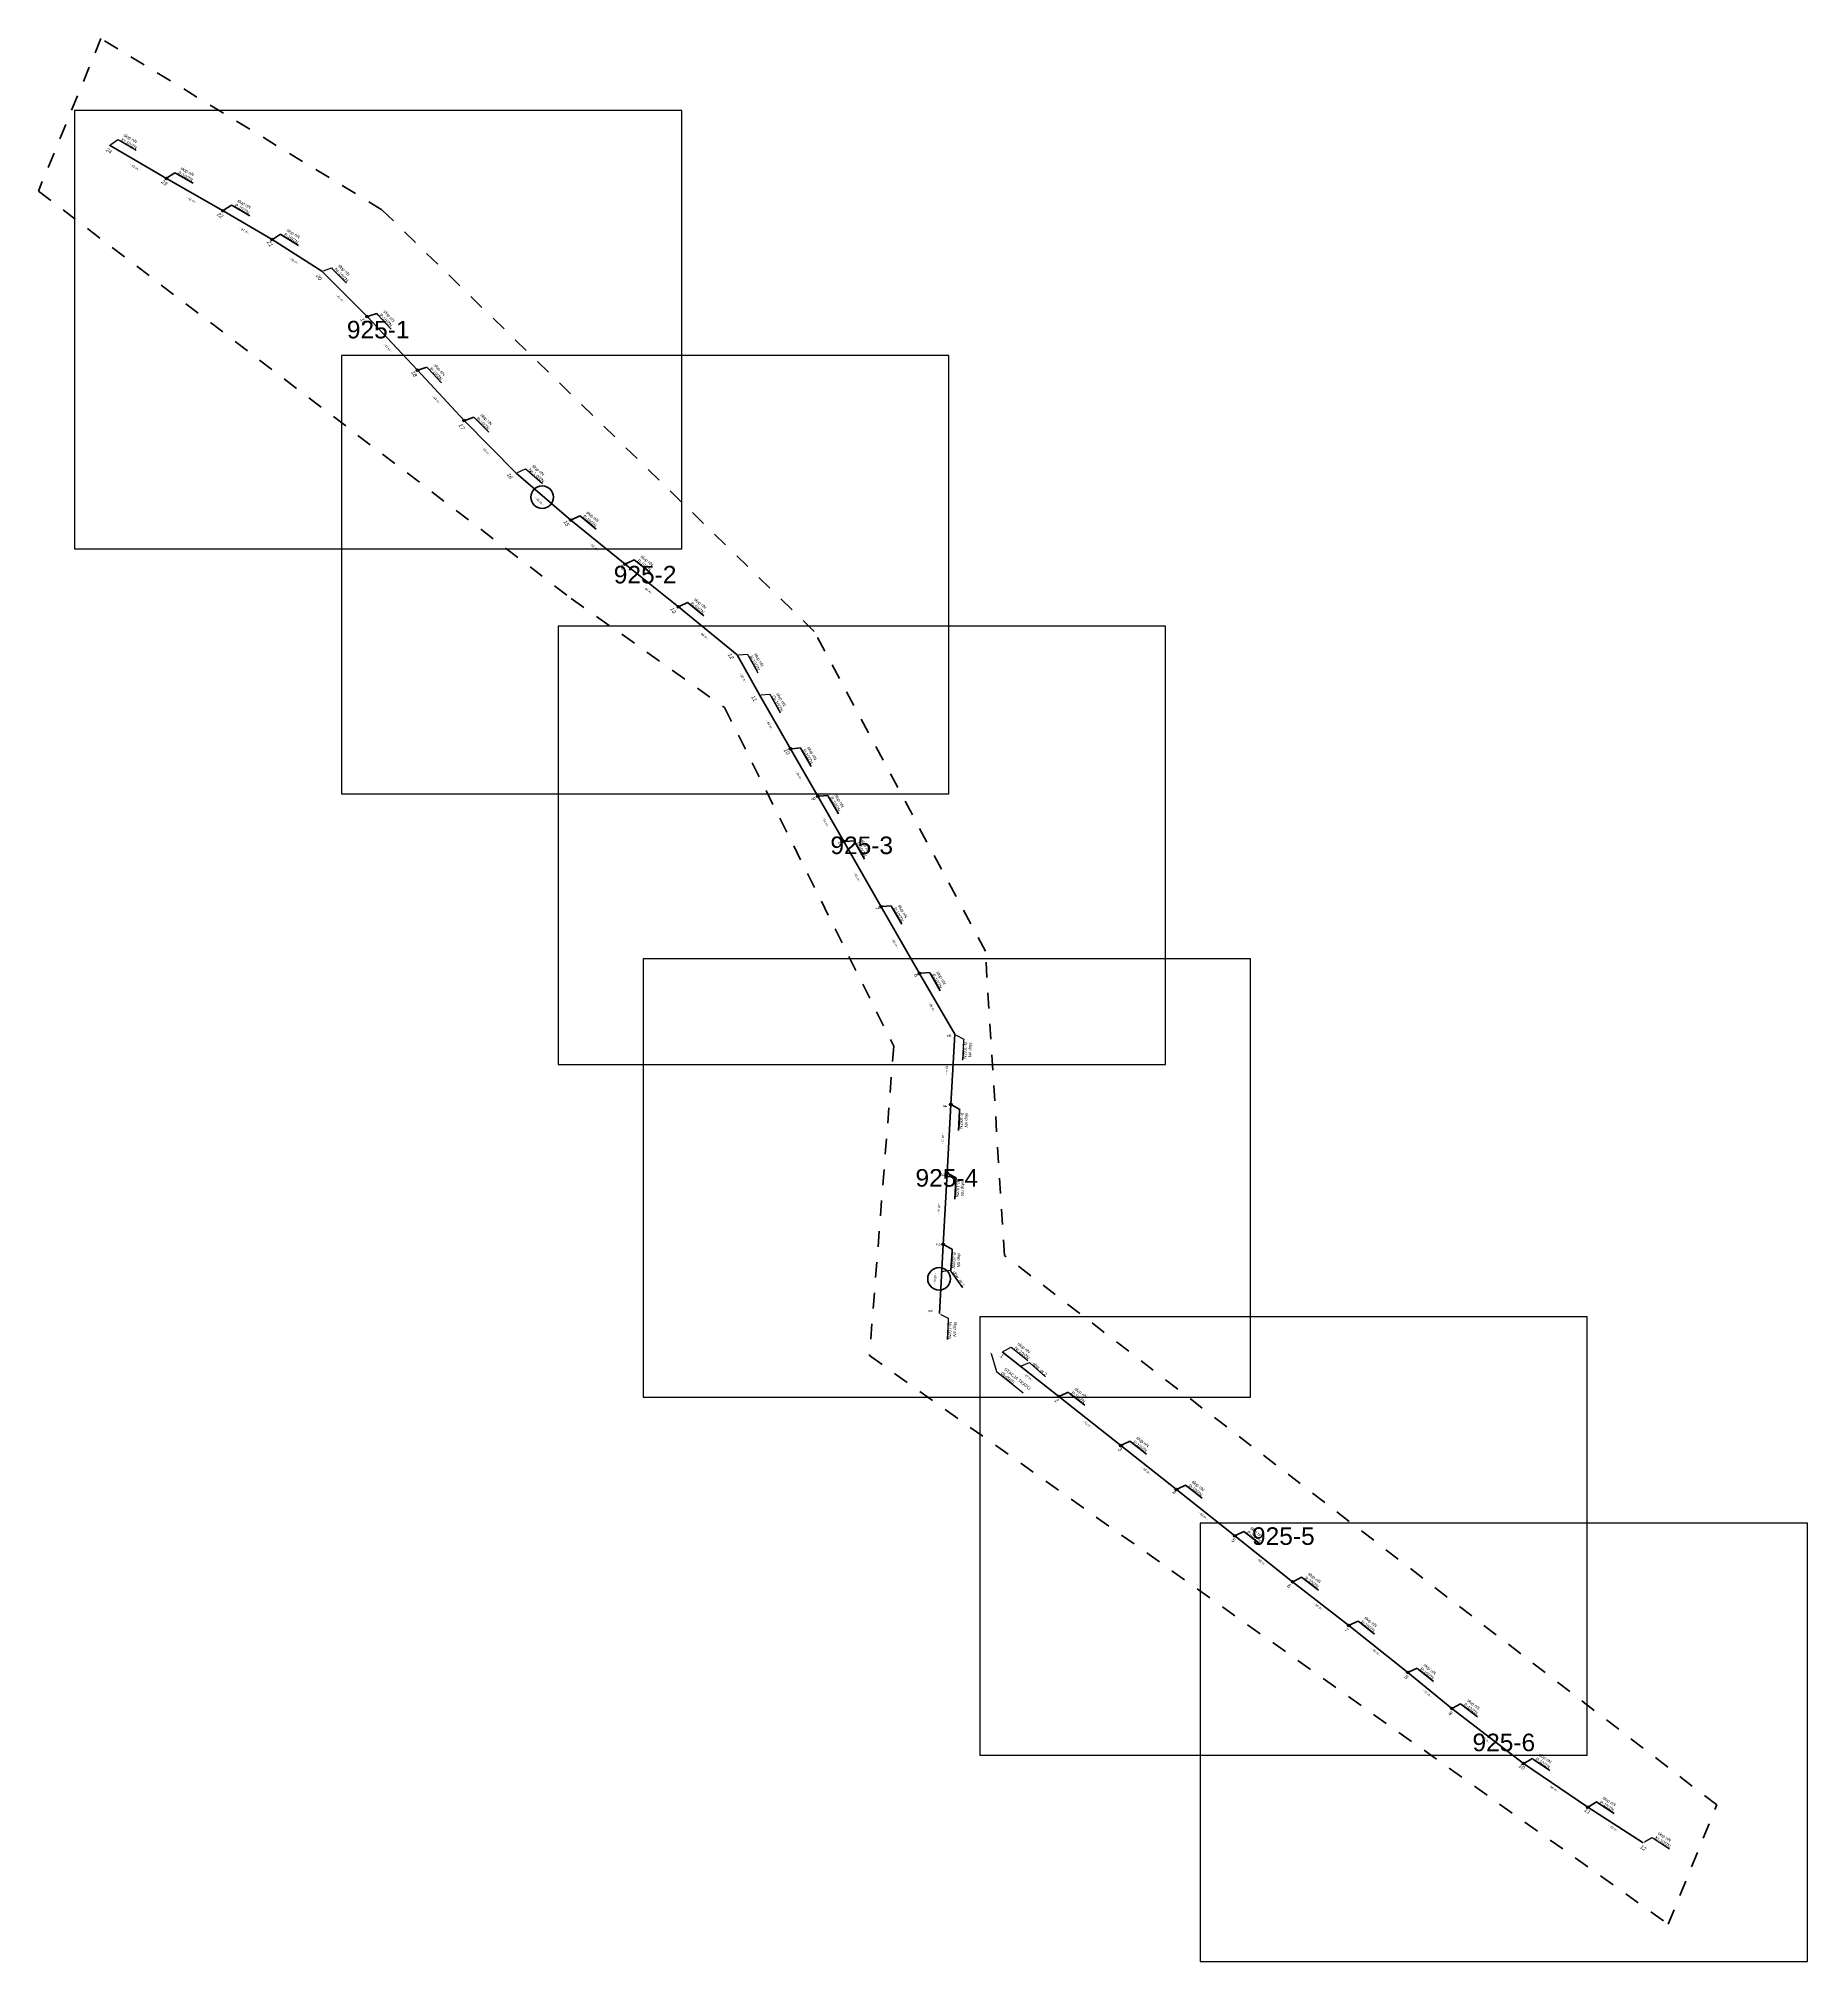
# Model space of a CAD drawing. Header units: millimetres. Extents: x 7543989 to 7550438, y 5805434 to 5809135.
# Drawn here: x 7546707 to 7547850, y 5806190 to 5807434 of the extents above; entities that cross this region are included whole.
import ezdxf
from ezdxf import colors
from ezdxf.entities.mleader import LeaderData, LeaderLine
from ezdxf.enums import TextEntityAlignment as Align
from ezdxf.math import Vec2, Vec3

# ---------------------------------------------------------------- set-up
doc = ezdxf.new("R2010")
doc.units = ezdxf.units.MM
doc.linetypes.add('4002', pattern=[2, 1, -1])
doc.layers.add('!tele', color=30, linetype='Continuous', lineweight=50, plot=False)
for name, color, linetype, lineweight in [('!trafo', 6, '4002', 50), ('_numery', 7, 'Continuous', 40), ('_PRZEWIESZENIA', 6, 'Continuous', 50)]:
    doc.layers.add(name, color=color, linetype=linetype, lineweight=lineweight)
for name, color, linetype in [('_MM opisy', 7, 'Continuous'), ('_MM slupy', 5, 'Continuous'), ('_mm trafo', 3, 'Continuous')]:
    doc.layers.add(name, color=color, linetype=linetype)
doc.layers.add('DIM', color=7, linetype='Continuous', plot=False)
doc.styles.get("Standard").update_dxf_attribs({"font": 'arial.ttf'})
doc.dimstyles.new('opis linie', dxfattribs={"dimtxt": 1.5, "dimasz": 0.18, "dimexe": 0.18, "dimexo": 0.0625, "dimgap": 2.5, "dimtad": 4, "dimdec": 0, "dimzin": 0, "dimdsep": 46, "dimtxsty": 'Standard', "dimcen": 0.09, "dimse1": 1, "dimse2": 1, "dimsd1": 1, "dimsd2": 1, "dimclrt": 256, "dimadec": 0, "dimazin": 0, "dimtfac": 1, "dimtdec": 0, "dimtofl": 0, "dimtmove": 0, "dimatfit": 3, "dimfxl": 1, "dimtfill": 1, "dimtolj": 1, "dimtzin": 0, "dimarcsym": 0})

# ---------------------------------------------------------------- blocks, each defined once
blk = doc.blocks.new('ZN')
at = {"layer": '_MM slupy', "transparency": 33554687}
h = blk.add_hatch(color=256, dxfattribs=at)
h.dxf.hatch_style = 1
h.paths.add_polyline_path([(0, -0.9), (0, 0.9, 1)])
at = {"layer": '_MM slupy'}
blk.add_circle((0, 0), 0.857, dxfattribs=at)
blk = doc.blocks.new('*D288')
at = {"layer": 'Defpoints', "color": 0}
for p in [(7547708.5, 5806290), (7547708.9, 5806290.7), (7547744.3, 5806267)]:
    blk.add_point(p, dxfattribs=at)
at = {"layer": 'DIM', "insert": (7547725, 5806276.4), "char_height": 1.5, "attachment_point": 5, "rotation": 327.2696, "bg_fill": 3, "box_fill_scale": 1.1, "bg_fill_color": 9, "bg_fill_true_color": 13158600, "bg_fill_transparency": 0}
blk.add_mtext('\\A1;- 43 m -', dxfattribs=at)
blk = doc.blocks.new('*D289')
at = {"layer": 'Defpoints', "color": 0}
for p in [(7547667, 5806318.2), (7547667.4, 5806318.9), (7547708.5, 5806290)]:
    blk.add_point(p, dxfattribs=at)
at = {"layer": 'DIM', "insert": (7547686.3, 5806302.1), "char_height": 1.5, "attachment_point": 5, "rotation": 325.7968, "bg_fill": 3, "box_fill_scale": 1.1, "bg_fill_color": 9, "bg_fill_true_color": 13158600, "bg_fill_transparency": 0}
blk.add_mtext('\\A1;- 50 m -', dxfattribs=at)
blk = doc.blocks.new('*D290')
at = {"layer": 'Defpoints', "color": 0}
for p in [(7547620.5, 5806353.9), (7547620.9, 5806354.5), (7547667, 5806318.2)]:
    blk.add_point(p, dxfattribs=at)
at = {"layer": 'DIM', "insert": (7547642.2, 5806334.1), "char_height": 1.5, "attachment_point": 5, "rotation": 322.5768, "bg_fill": 3, "box_fill_scale": 1.1, "bg_fill_color": 9, "bg_fill_true_color": 13158600, "bg_fill_transparency": 0}
blk.add_mtext('\\A1;- 59 m -', dxfattribs=at)
blk = doc.blocks.new('*D291')
at = {"layer": 'Defpoints', "color": 0}
for p in [(7547592.2, 5806377.2), (7547592.6, 5806377.8), (7547620.5, 5806353.9)]:
    blk.add_point(p, dxfattribs=at)
at = {"layer": 'DIM', "insert": (7547604.7, 5806363.6), "char_height": 1.5, "attachment_point": 5, "rotation": 320.4644, "bg_fill": 3, "box_fill_scale": 1.1, "bg_fill_color": 9, "bg_fill_true_color": 13158600, "bg_fill_transparency": 0}
blk.add_mtext('\\A1;- 37 m -', dxfattribs=at)
blk = doc.blocks.new('*D292')
at = {"layer": 'Defpoints', "color": 0}
for p in [(7547554, 5806407.5), (7547554.5, 5806408.1), (7547592.2, 5806377.2)]:
    blk.add_point(p, dxfattribs=at)
at = {"layer": 'DIM', "insert": (7547571.5, 5806390.4), "char_height": 1.5, "attachment_point": 5, "rotation": 321.546, "bg_fill": 3, "box_fill_scale": 1.1, "bg_fill_color": 9, "bg_fill_true_color": 13158600, "bg_fill_transparency": 0}
blk.add_mtext('\\A1;- 49 m -', dxfattribs=at)
blk = doc.blocks.new('*D293')
at = {"layer": 'Defpoints', "color": 0}
for p in [(7547517.7, 5806435.8), (7547518.2, 5806436.4), (7547554, 5806407.5)]:
    blk.add_point(p, dxfattribs=at)
at = {"layer": 'DIM', "insert": (7547534.3, 5806419.7), "char_height": 1.5, "attachment_point": 5, "rotation": 322.016, "bg_fill": 3, "box_fill_scale": 1.1, "bg_fill_color": 9, "bg_fill_true_color": 13158600, "bg_fill_transparency": 0}
blk.add_mtext('\\A1;- 46 m -', dxfattribs=at)
blk = doc.blocks.new('*D294')
at = {"layer": 'Defpoints', "color": 0}
for p in [(7547480.3, 5806465.4), (7547480.8, 5806466), (7547517.7, 5806435.8)]:
    blk.add_point(p, dxfattribs=at)
at = {"layer": 'DIM', "insert": (7547497.5, 5806448.7), "char_height": 1.5, "attachment_point": 5, "rotation": 321.6788, "bg_fill": 3, "box_fill_scale": 1.1, "bg_fill_color": 9, "bg_fill_true_color": 13158600, "bg_fill_transparency": 0}
blk.add_mtext('\\A1;- 48 m -', dxfattribs=at)
blk = doc.blocks.new('*D295')
at = {"layer": 'Defpoints', "color": 0}
for p in [(7547442.6, 5806495.4), (7547443, 5806496), (7547480.3, 5806465.4)]:
    blk.add_point(p, dxfattribs=at)
at = {"layer": 'DIM', "insert": (7547459.9, 5806478.4), "char_height": 1.5, "attachment_point": 5, "rotation": 321.5364, "bg_fill": 3, "box_fill_scale": 1.1, "bg_fill_color": 9, "bg_fill_true_color": 13158600, "bg_fill_transparency": 0}
blk.add_mtext('\\A1;- 48 m -', dxfattribs=at)
blk = doc.blocks.new('*D296')
at = {"layer": 'Defpoints', "color": 0}
for p in [(7547406.7, 5806523.8), (7547407.1, 5806524.4), (7547442.6, 5806495.4)]:
    blk.add_point(p, dxfattribs=at)
at = {"layer": 'DIM', "insert": (7547423.1, 5806507.6), "char_height": 1.5, "attachment_point": 5, "rotation": 321.6467, "bg_fill": 3, "box_fill_scale": 1.1, "bg_fill_color": 9, "bg_fill_true_color": 13158600, "bg_fill_transparency": 0}
blk.add_mtext('\\A1;- 46 m -', dxfattribs=at)
blk = doc.blocks.new('*D297')
at = {"layer": 'Defpoints', "color": 0}
for p in [(7547366.7, 5806555.5), (7547367.1, 5806556.1), (7547406.7, 5806523.8)]:
    blk.add_point(p, dxfattribs=at)
at = {"layer": 'DIM', "insert": (7547385.1, 5806537.7), "char_height": 1.5, "attachment_point": 5, "rotation": 321.5798, "bg_fill": 3, "box_fill_scale": 1.1, "bg_fill_color": 9, "bg_fill_true_color": 13158600, "bg_fill_transparency": 0}
blk.add_mtext('\\A1;- 51 m -', dxfattribs=at)
blk = doc.blocks.new('*D298')
at = {"layer": 'Defpoints', "color": 0}
for p in [(7547330, 5806584.4), (7547330.5, 5806585), (7547366.7, 5806555.5)]:
    blk.add_point(p, dxfattribs=at)
at = {"layer": 'DIM', "insert": (7547346.8, 5806568), "char_height": 1.5, "attachment_point": 5, "rotation": 321.7566, "bg_fill": 3, "box_fill_scale": 1.1, "bg_fill_color": 9, "bg_fill_true_color": 13158600, "bg_fill_transparency": 0}
blk.add_mtext('\\A1;- 47 m -', dxfattribs=at)
blk = doc.blocks.new('*D299')
at = {"layer": 'Defpoints', "color": 0}
for p in [(7546753, 5807364.5), (7546789.4, 5807342.3), (7546789.8, 5807343)]:
    blk.add_point(p, dxfattribs=at)
at = {"layer": 'DIM', "insert": (7546769.4, 5807350.3), "char_height": 1.5, "attachment_point": 5, "rotation": 329.6509, "bg_fill": 3, "box_fill_scale": 1.1, "bg_fill_color": 9, "bg_fill_true_color": 13158600, "bg_fill_transparency": 0}
blk.add_mtext('\\A1;- 43 m -', dxfattribs=at)
blk = doc.blocks.new('*D300')
at = {"layer": 'Defpoints', "color": 0}
for p in [(7546789.8, 5807343), (7546826, 5807321.4), (7546826.4, 5807322.1)]:
    blk.add_point(p, dxfattribs=at)
at = {"layer": 'DIM', "insert": (7546806.1, 5807329.1), "char_height": 1.5, "attachment_point": 5, "rotation": 330.2281, "bg_fill": 3, "box_fill_scale": 1.1, "bg_fill_color": 9, "bg_fill_true_color": 13158600, "bg_fill_transparency": 0}
blk.add_mtext('\\A1;- 42 m -', dxfattribs=at)
blk = doc.blocks.new('*D301')
at = {"layer": 'Defpoints', "color": 0}
for p in [(7546826.4, 5807322.1), (7546857.7, 5807302.8), (7546858.1, 5807303.5)]:
    blk.add_point(p, dxfattribs=at)
at = {"layer": 'DIM', "insert": (7546840.2, 5807309.3), "char_height": 1.5, "attachment_point": 5, "rotation": 329.6213, "bg_fill": 3, "box_fill_scale": 1.1, "bg_fill_color": 9, "bg_fill_true_color": 13158600, "bg_fill_transparency": 0}
blk.add_mtext('\\A1;- 37 m -', dxfattribs=at)
blk = doc.blocks.new('*D302')
at = {"layer": 'Defpoints', "color": 0}
for p in [(7546858.1, 5807303.5), (7546889.9, 5807282.3), (7546890.3, 5807283)]:
    blk.add_point(p, dxfattribs=at)
at = {"layer": 'DIM', "insert": (7546872.1, 5807289.8), "char_height": 1.5, "attachment_point": 5, "rotation": 327.5541, "bg_fill": 3, "box_fill_scale": 1.1, "bg_fill_color": 9, "bg_fill_true_color": 13158600, "bg_fill_transparency": 0}
blk.add_mtext('\\A1;- 38 m -', dxfattribs=at)
blk = doc.blocks.new('*D303')
at = {"layer": 'Defpoints', "color": 0}
for p in [(7546890.3, 5807283), (7546919, 5807253.2), (7546919.5, 5807253.7)]:
    blk.add_point(p, dxfattribs=at)
at = {"layer": 'DIM', "insert": (7546902.1, 5807265.5), "char_height": 1.5, "attachment_point": 5, "rotation": 314.9315, "bg_fill": 3, "box_fill_scale": 1.1, "bg_fill_color": 9, "bg_fill_true_color": 13158600, "bg_fill_transparency": 0}
blk.add_mtext('\\A1;- 41 m -', dxfattribs=at)
blk = doc.blocks.new('*D304')
at = {"layer": 'Defpoints', "color": 0}
for p in [(7546919.5, 5807253.7), (7546951.4, 5807218.5), (7546952, 5807219)]:
    blk.add_point(p, dxfattribs=at)
at = {"layer": 'DIM', "insert": (7546932.8, 5807233.6), "char_height": 1.5, "attachment_point": 5, "rotation": 313.0786, "bg_fill": 3, "box_fill_scale": 1.1, "bg_fill_color": 9, "bg_fill_true_color": 13158600, "bg_fill_transparency": 0}
blk.add_mtext('\\A1;- 47 m -', dxfattribs=at)
blk = doc.blocks.new('*D305')
at = {"layer": 'Defpoints', "color": 0}
for p in [(7546952, 5807219), (7546981.7, 5807186), (7546982.3, 5807186.5)]:
    blk.add_point(p, dxfattribs=at)
at = {"layer": 'DIM', "insert": (7546964.2, 5807200), "char_height": 1.5, "attachment_point": 5, "rotation": 312.9686, "bg_fill": 3, "box_fill_scale": 1.1, "bg_fill_color": 9, "bg_fill_true_color": 13158600, "bg_fill_transparency": 0}
blk.add_mtext('\\A1;- 44 m -', dxfattribs=at)
blk = doc.blocks.new('*D306')
at = {"layer": 'Defpoints', "color": 0}
for p in [(7546982.3, 5807186.5), (7547015.4, 5807152.1), (7547015.9, 5807152.6)]:
    blk.add_point(p, dxfattribs=at)
at = {"layer": 'DIM', "insert": (7546996.3, 5807166.7), "char_height": 1.5, "attachment_point": 5, "rotation": 314.8049, "bg_fill": 3, "box_fill_scale": 1.1, "bg_fill_color": 9, "bg_fill_true_color": 13158600, "bg_fill_transparency": 0}
blk.add_mtext('\\A1;- 48 m -', dxfattribs=at)
blk = doc.blocks.new('*D307')
at = {"layer": 'Defpoints', "color": 0}
for p in [(7547015.9, 5807152.6), (7547051.1, 5807122.2), (7547050.6, 5807121.7)]:
    blk.add_point(p, dxfattribs=at)
at = {"layer": 'DIM', "insert": (7547030.9, 5807134.4), "char_height": 1.5, "attachment_point": 5, "rotation": 319.2048, "bg_fill": 3, "box_fill_scale": 1.1, "bg_fill_color": 9, "bg_fill_true_color": 13158600, "bg_fill_transparency": 0}
blk.add_mtext('\\A1;- 46 m -', dxfattribs=at)
blk = doc.blocks.new('*D308')
at = {"layer": 'Defpoints', "color": 0}
for p in [(7547051.1, 5807122.2), (7547085.8, 5807093), (7547086.3, 5807093.6)]:
    blk.add_point(p, dxfattribs=at)
at = {"layer": 'DIM', "insert": (7547066.2, 5807104.8), "char_height": 1.5, "attachment_point": 5, "rotation": 320.8173, "bg_fill": 3, "box_fill_scale": 1.1, "bg_fill_color": 9, "bg_fill_true_color": 13158600, "bg_fill_transparency": 0}
blk.add_mtext('\\A1;- 45 m -', dxfattribs=at)
blk = doc.blocks.new('*D309')
at = {"layer": 'Defpoints', "color": 0}
for p in [(7547086.3, 5807093.6), (7547120.2, 5807065.4), (7547120.7, 5807066)]:
    blk.add_point(p, dxfattribs=at)
at = {"layer": 'DIM', "insert": (7547101, 5807076.7), "char_height": 1.5, "attachment_point": 5, "rotation": 321.2712, "bg_fill": 3, "box_fill_scale": 1.1, "bg_fill_color": 9, "bg_fill_true_color": 13158600, "bg_fill_transparency": 0}
blk.add_mtext('\\A1;- 44 m -', dxfattribs=at)
blk = doc.blocks.new('*D310')
at = {"layer": 'Defpoints', "color": 0}
for p in [(7547120.7, 5807066), (7547158.8, 5807035), (7547158.4, 5807034.4)]:
    blk.add_point(p, dxfattribs=at)
at = {"layer": 'DIM', "insert": (7547137.2, 5807047.4), "char_height": 1.5, "attachment_point": 5, "rotation": 320.9508, "bg_fill": 3, "box_fill_scale": 1.1, "bg_fill_color": 9, "bg_fill_true_color": 13158600, "bg_fill_transparency": 0}
blk.add_mtext('\\A1;- 49 m -', dxfattribs=at)
blk = doc.blocks.new('*D311')
at = {"layer": 'Defpoints', "color": 0}
for p in [(7547158.8, 5807035), (7547172.5, 5807008.8), (7547173.2, 5807009.2)]:
    blk.add_point(p, dxfattribs=at)
at = {"layer": 'DIM', "insert": (7547162.5, 5807020.2), "char_height": 1.5, "attachment_point": 5, "rotation": 299.0282, "bg_fill": 3, "box_fill_scale": 1.1, "bg_fill_color": 9, "bg_fill_true_color": 13158600, "bg_fill_transparency": 0}
blk.add_mtext('\\A1;- 30 m -', dxfattribs=at)
blk = doc.blocks.new('*D312')
at = {"layer": 'Defpoints', "color": 0}
for p in [(7547173.2, 5807009.2), (7547192.4, 5806974), (7547193.1, 5806974.3)]:
    blk.add_point(p, dxfattribs=at)
at = {"layer": 'DIM', "insert": (7547179.6, 5806989.8), "char_height": 1.5, "attachment_point": 5, "rotation": 299.7024, "bg_fill": 3, "box_fill_scale": 1.1, "bg_fill_color": 9, "bg_fill_true_color": 13158600, "bg_fill_transparency": 0}
blk.add_mtext('\\A1;- 40 m -', dxfattribs=at)
blk = doc.blocks.new('*D313')
at = {"layer": 'Defpoints', "color": 0}
for p in [(7547193.1, 5806974.3), (7547210.2, 5806943.2), (7547210.8, 5806943.6)]:
    blk.add_point(p, dxfattribs=at)
at = {"layer": 'DIM', "insert": (7547198.5, 5806957), "char_height": 1.5, "attachment_point": 5, "rotation": 300.0252, "bg_fill": 3, "box_fill_scale": 1.1, "bg_fill_color": 9, "bg_fill_true_color": 13158600, "bg_fill_transparency": 0}
blk.add_mtext('\\A1;- 35 m -', dxfattribs=at)
blk = doc.blocks.new('*D314')
at = {"layer": 'Defpoints', "color": 0}
for p in [(7547210.8, 5806943.6), (7547227, 5806913.9), (7547227.7, 5806914.3)]:
    blk.add_point(p, dxfattribs=at)
at = {"layer": 'DIM', "insert": (7547215.8, 5806926.9), "char_height": 1.5, "attachment_point": 5, "rotation": 299.8857, "bg_fill": 3, "box_fill_scale": 1.1, "bg_fill_color": 9, "bg_fill_true_color": 13158600, "bg_fill_transparency": 0}
blk.add_mtext('\\A1;- 34 m -', dxfattribs=at)
blk = doc.blocks.new('*D315')
at = {"layer": 'Defpoints', "color": 0}
for p in [(7547227.7, 5806914.3), (7547251.1, 5806871.8), (7547251.7, 5806872.2)]:
    blk.add_point(p, dxfattribs=at)
at = {"layer": 'DIM', "insert": (7547236.2, 5806891.3), "char_height": 1.5, "attachment_point": 5, "rotation": 299.7713, "bg_fill": 3, "box_fill_scale": 1.1, "bg_fill_color": 9, "bg_fill_true_color": 13158600, "bg_fill_transparency": 0}
blk.add_mtext('\\A1;- 48 m -', dxfattribs=at)
blk = doc.blocks.new('*D316')
at = {"layer": 'Defpoints', "color": 0}
for p in [(7547251.7, 5806872.2), (7547276, 5806828.7), (7547276.6, 5806829.1)]:
    blk.add_point(p, dxfattribs=at)
at = {"layer": 'DIM', "insert": (7547260.7, 5806848.6), "char_height": 1.5, "attachment_point": 5, "rotation": 299.9833, "bg_fill": 3, "box_fill_scale": 1.1, "bg_fill_color": 9, "bg_fill_true_color": 13158600, "bg_fill_transparency": 0}
blk.add_mtext('\\A1;- 50 m -', dxfattribs=at)
blk = doc.blocks.new('*D317')
at = {"layer": 'Defpoints', "color": 0}
for p in [(7547276.6, 5806829.1), (7547298.7, 5806789.3), (7547299.3, 5806789.7)]:
    blk.add_point(p, dxfattribs=at)
at = {"layer": 'DIM', "insert": (7547284.5, 5806807.4), "char_height": 1.5, "attachment_point": 5, "rotation": 299.9622, "bg_fill": 3, "box_fill_scale": 1.1, "bg_fill_color": 9, "bg_fill_true_color": 13158600, "bg_fill_transparency": 0}
blk.add_mtext('\\A1;- 45 m -', dxfattribs=at)
blk = doc.blocks.new('*D379')
at = {"layer": 'Defpoints', "color": 0}
for p in [(7547299.3, 5806789.7), (7547296.1, 5806744.4), (7547296.8, 5806744.3)]:
    blk.add_point(p, dxfattribs=at)
at = {"layer": 'DIM', "insert": (7547294.1, 5806767.2), "char_height": 1.5, "attachment_point": 5, "rotation": 266.8676, "bg_fill": 3, "box_fill_scale": 1.1, "bg_fill_color": 9, "bg_fill_true_color": 13158600, "bg_fill_transparency": 0}
blk.add_mtext('\\A1;- 45 m -', dxfattribs=at)
blk = doc.blocks.new('*D380')
at = {"layer": 'Defpoints', "color": 0}
for p in [(7547296.8, 5806744.3), (7547293.7, 5806700), (7547294.4, 5806700)]:
    blk.add_point(p, dxfattribs=at)
at = {"layer": 'DIM', "insert": (7547291.6, 5806722.4), "char_height": 1.5, "attachment_point": 5, "rotation": 266.8676, "bg_fill": 3, "box_fill_scale": 1.1, "bg_fill_color": 9, "bg_fill_true_color": 13158600, "bg_fill_transparency": 0}
blk.add_mtext('\\A1;- 44 m -', dxfattribs=at)
blk = doc.blocks.new('*D381')
at = {"layer": 'Defpoints', "color": 0}
for p in [(7547294.4, 5806700), (7547291.1, 5806654), (7547291.9, 5806653.9)]:
    blk.add_point(p, dxfattribs=at)
at = {"layer": 'DIM', "insert": (7547289.1, 5806677.2), "char_height": 1.5, "attachment_point": 5, "rotation": 266.8676, "bg_fill": 3, "box_fill_scale": 1.1, "bg_fill_color": 9, "bg_fill_true_color": 13158600, "bg_fill_transparency": 0}
blk.add_mtext('\\A1;- 46 m -', dxfattribs=at)
blk = doc.blocks.new('*D382')
at = {"layer": 'Defpoints', "color": 0}
for p in [(7547291.9, 5806653.9), (7547288.6, 5806609.2), (7547289.4, 5806609.1)]:
    blk.add_point(p, dxfattribs=at)
at = {"layer": 'DIM', "insert": (7547286.6, 5806631.8), "char_height": 1.5, "attachment_point": 5, "rotation": 266.8134, "bg_fill": 3, "box_fill_scale": 1.1, "bg_fill_color": 9, "bg_fill_true_color": 13158600, "bg_fill_transparency": 0}
blk.add_mtext('\\A1;- 45 m -', dxfattribs=at)
blk = doc.blocks.new('q')
at = {"layer": '_MM slupy'}
blk.add_blockref('ZN', (0, 0), dxfattribs=at)
at = {"layer": '_MM opisy'}
ml = blk.add_multileader_mtext('Standard', dxfattribs=at)
ml.set_content('\\pxql;słup nN\\PP-10/ZN', color=256)
ml.set_leader_properties()
ml.build(insert=Vec2(0, 0))
ml.multileader.update_dxf_attribs({"has_text_frame": 1, "text_left_attachment_type": 5, "text_right_attachment_type": 5, "dogleg_length": 1, "arrow_head_size": 1})
ctx = ml.context
ctx.base_point, ctx.char_height, ctx.arrow_head_size, ctx.landing_gap_size, ctx.plane_origin = Vec3(3.8, 5.9), 2, 1, 1, Vec3(1.7, -1.4)
ctx.left_attachment, ctx.right_attachment = 5, 5
notes = []
notes.append((ctx, [(0, (1, 1, 0), (2.8, 5.9), (1, 0), 1, [(0, [(0, 0), (2.8, 5.9)], 0, [])])]))
ctx.mtext.insert, ctx.mtext.flow_direction = Vec3(4.8, 11.7), 5
ctx.mtext.has_bg_fill, ctx.mtext.bg_color, ctx.mtext.bg_scale_factor, ctx.mtext.bg_transparency, ctx.mtext.use_window_bg_color = 1, -1023410175, 1, 0, 1
for ctx, leaders in notes:
    for number, flags, end, landing, length, lines in leaders:
        leader = LeaderData()
        leader.index, (leader.has_last_leader_line, leader.has_dogleg_vector, leader.attachment_direction) = number, flags
        leader.last_leader_point, leader.dogleg_vector, leader.dogleg_length = Vec3(end), Vec3(landing), length
        for number, points, colour, breaks in lines:
            line = LeaderLine()
            line.index, line.vertices, line.color, line.breaks = number, Vec3.list(points), colors.encode_raw_color(colour), breaks
            leader.lines.append(line)
        ctx.leaders.append(leader)

msp = doc.modelspace()

# ---------------------------------------------------------------- linework, layer by layer
at = {"layer": '!tele', "elevation": 128.4}
for points in [[(7546753, 5807364.5), (7546789.8, 5807343), (7546826.4, 5807322.1), (7546858.1, 5807303.5), (7546890.3, 5807283), (7546919.5, 5807253.7), (7546952, 5807219), (7546982.3, 5807186.5), (7547015.9, 5807152.6), (7547051.1, 5807122.2), (7547086.3, 5807093.6), (7547120.7, 5807066), (7547158.8, 5807035), (7547173.2, 5807009.2), (7547193.1, 5806974.3), (7547210.8, 5806943.6), (7547227.7, 5806914.3), (7547251.7, 5806872.2), (7547276.6, 5806829.1), (7547299.3, 5806789.7), (7547299.3, 5806789.7)], [(7547299.3, 5806789.7), (7547296.8, 5806744.3), (7547294.4, 5806700), (7547291.9, 5806653.9), (7547289.4, 5806609.1)]]:
    msp.add_lwpolyline(points, dxfattribs=at)
at = {"layer": '!tele'}
msp.add_lwpolyline([(7547330, 5806584.4), (7547366.7, 5806555.5), (7547406.7, 5806523.8), (7547442.6, 5806495.4), (7547480.3, 5806465.4), (7547517.7, 5806435.8), (7547554, 5806407.5), (7547592.2, 5806377.2), (7547620.5, 5806353.9), (7547667, 5806318.2), (7547708.5, 5806290), (7547744.3, 5806267)], dxfattribs=at)
at = {"layer": '!trafo', "ltscale": 10}
msp.add_lwpolyline([(7546747.5, 5807433.5), (7546707.1, 5807334.9), (7547051.5, 5807071.5), (7547150.6, 5807001), (7547259.9, 5806782), (7547244.2, 5806582), (7547760.5, 5806214.4), (7547791.8, 5806291.5), (7547331.4, 5806646.8), (7547319.1, 5806843.5), (7547208.5, 5807050.2), (7546929.1, 5807322.8)], close=True, dxfattribs=at)

# ---------------------------------------------------------------- next in the draw order: block references
at = {"layer": '!tele'}
for p, rotation in [((7546789.8, 5807343), 330.228129790449), ((7546826.4, 5807322.1), 329.6213374068599), ((7546858.1, 5807303.5), 327.5541211305069), ((7546919.5, 5807253.7), 313.0786167308534), ((7546952, 5807219), 312.9685693423073), ((7546982.3, 5807186.5), 314.8048574202318), ((7547051.1, 5807122.2), 320.8172725097917), ((7547086.3, 5807093.6), 321.2711778390204), ((7547120.7, 5807066), 320.9507895146613), ((7547193.1, 5806974.3), 300.0252008884439), ((7547210.8, 5806943.6), 299.885682701704), ((7547227.7, 5806914.3), 299.7712808251049), ((7547251.7, 5806872.2), 299.9832661638729), ((7547276.6, 5806829.1), 299.9621960399915), ((7547296.8, 5806744.3), 266.8676185317591), ((7547294.4, 5806700), 266.8676185321074), ((7547291.9, 5806653.9), 266.8134115662842), ((7547366.7, 5806555.5), 321.5797746163238), ((7547406.7, 5806523.8), 321.6466679840331), ((7547442.6, 5806495.4), 321.5364171010122), ((7547480.3, 5806465.4), 321.6787823617015), ((7547517.7, 5806435.8), 322.0159647503102), ((7547554, 5806407.5), 321.5460197502304), ((7547592.2, 5806377.2), 320.4644164464921), ((7547620.5, 5806353.9), 322.5768299315671), ((7547667, 5806318.2), 325.7967645585538), ((7547708.5, 5806290), 327.2695710300143)]:
    msp.add_blockref('q', p, dxfattribs=dict(at, rotation=rotation))

# ---------------------------------------------------------------- next in the draw order: leaders
at = {"layer": '_MM opisy'}
ml = msp.add_multileader_mtext('Standard', dxfattribs=at)
ml.set_content('\\pxql;słup nN\\PKr-10/ZN', color=256)
ml.set_leader_properties()
ml.build(insert=Vec2(0, 0))
ml.multileader.update_dxf_attribs({"has_text_frame": 1, "text_left_attachment_type": 5, "text_right_attachment_type": 5, "dogleg_length": 1, "arrow_head_size": 1})
ctx = ml.context
ctx.base_point, ctx.char_height, ctx.arrow_head_size, ctx.landing_gap_size, ctx.plane_origin, ctx.plane_x_axis, ctx.plane_y_axis = Vec3(7546759.2, 5807367.7), 2, 1, 1, Vec3(7546753.8, 5807362.4), Vec3(0.862962, -0.505268), Vec3(0.505268, 0.862962)
ctx.left_attachment, ctx.right_attachment = 5, 5
notes = []
notes.append((ctx, [(0, (1, 1, 0), (7546758.4, 5807368.2), (0.862962, -0.505268), 1, [(0, [(7546753, 5807364.5), (7546758.4, 5807368.2)], 0, [])])]))
ctx.mtext.insert, ctx.mtext.text_direction, ctx.mtext.flow_direction = Vec3(7546763, 5807372.2), Vec3(0.862962, -0.505268), 5
ctx.mtext.has_bg_fill, ctx.mtext.bg_color, ctx.mtext.bg_scale_factor, ctx.mtext.bg_transparency, ctx.mtext.use_window_bg_color = 1, -1023410175, 1, 0, 1
ml = msp.add_multileader_mtext('Standard', dxfattribs=at)
ml.set_content('\\pxql;słup nN\\PNr-10/ZN', color=256)
ml.set_leader_properties()
ml.build(insert=Vec2(0, 0))
ml.multileader.update_dxf_attribs({"has_text_frame": 1, "text_left_attachment_type": 5, "text_right_attachment_type": 5, "dogleg_length": 1, "arrow_head_size": 1})
ctx = ml.context
ctx.base_point, ctx.char_height, ctx.arrow_head_size, ctx.landing_gap_size, ctx.plane_origin, ctx.plane_x_axis, ctx.plane_y_axis = Vec3(7546897.2, 5807284.5), 2, 1, 1, Vec3(7546890.5, 5807280.8), Vec3(0.70626, -0.707952), Vec3(0.707952, 0.70626)
ctx.left_attachment, ctx.right_attachment = 5, 5
notes.append((ctx, [(0, (1, 1, 0), (7546896.5, 5807285.2), (0.70626, -0.707952), 1, [(0, [(7546890.3, 5807283), (7546896.5, 5807285.2)], 0, [])])]))
ctx.mtext.insert, ctx.mtext.text_direction, ctx.mtext.flow_direction = Vec3(7546902, 5807287.9), Vec3(0.70626, -0.707952), 5
ctx.mtext.has_bg_fill, ctx.mtext.bg_color, ctx.mtext.bg_scale_factor, ctx.mtext.bg_transparency, ctx.mtext.use_window_bg_color = 1, -1023410175, 1, 0, 1
ml = msp.add_multileader_mtext('Standard', dxfattribs=at)
ml.set_content('\\pxql;słup nN\\PNr-1 0/ZN', color=256)
ml.set_leader_properties()
ml.build(insert=Vec2(0, 0))
ml.multileader.update_dxf_attribs({"has_text_frame": 1, "text_left_attachment_type": 5, "text_right_attachment_type": 5, "dogleg_length": 1, "arrow_head_size": 1})
ctx = ml.context
ctx.base_point, ctx.char_height, ctx.arrow_head_size, ctx.landing_gap_size, ctx.plane_origin, ctx.plane_x_axis, ctx.plane_y_axis = Vec3(7547022.6, 5807154.6), 2, 1, 1, Vec3(7547016.3, 5807150.4), Vec3(0.75705, -0.653357), Vec3(0.653357, 0.75705)
ctx.left_attachment, ctx.right_attachment = 5, 5
notes.append((ctx, [(0, (1, 1, 0), (7547021.9, 5807155.3), (0.75705, -0.653357), 1, [(0, [(7547015.9, 5807152.6), (7547021.9, 5807155.3)], 0, [])])]))
ctx.mtext.insert, ctx.mtext.text_direction, ctx.mtext.flow_direction = Vec3(7547027.2, 5807158.4), Vec3(0.75705, -0.653357), 5
ctx.mtext.has_bg_fill, ctx.mtext.bg_color, ctx.mtext.bg_scale_factor, ctx.mtext.bg_transparency, ctx.mtext.use_window_bg_color = 1, -1023410175, 1, 0, 1
ml = msp.add_multileader_mtext('Standard', dxfattribs=at)
ml.set_content('\\pxql;słup nN\\PN-10/ZN', color=256)
ml.set_leader_properties()
ml.build(insert=Vec2(0, 0))
ml.multileader.update_dxf_attribs({"has_text_frame": 1, "text_left_attachment_type": 5, "text_right_attachment_type": 5, "dogleg_length": 1, "arrow_head_size": 1})
ctx = ml.context
ctx.base_point, ctx.char_height, ctx.arrow_head_size, ctx.landing_gap_size, ctx.plane_origin, ctx.plane_x_axis, ctx.plane_y_axis = Vec3(7547165.8, 5807034.6), 2, 1, 1, Vec3(7547158.4, 5807032.8), Vec3(0.485241, -0.874381), Vec3(0.874381, 0.485241)
ctx.left_attachment, ctx.right_attachment = 5, 5
notes.append((ctx, [(0, (1, 1, 0), (7547165.3, 5807035.5), (0.485241, -0.874381), 1, [(0, [(7547158.8, 5807035), (7547165.3, 5807035.5)], 0, [])])]))
ctx.mtext.insert, ctx.mtext.text_direction, ctx.mtext.flow_direction = Vec3(7547171.4, 5807036.5), Vec3(0.485241, -0.874381), 5
ctx.mtext.has_bg_fill, ctx.mtext.bg_color, ctx.mtext.bg_scale_factor, ctx.mtext.bg_transparency, ctx.mtext.use_window_bg_color = 1, -1023410175, 1, 0, 1
ml = msp.add_multileader_mtext('Standard', dxfattribs=at)
ml.set_content('\\pxql;słup nN\\POr-10/ZN', color=256)
ml.set_leader_properties()
ml.build(insert=Vec2(0, 0))
ml.multileader.update_dxf_attribs({"has_text_frame": 1, "text_left_attachment_type": 5, "text_right_attachment_type": 5, "dogleg_length": 1, "arrow_head_size": 1})
ctx = ml.context
ctx.base_point, ctx.char_height, ctx.arrow_head_size, ctx.landing_gap_size, ctx.plane_origin, ctx.plane_x_axis, ctx.plane_y_axis = Vec3(7547180.2, 5807008.8), 2, 1, 1, Vec3(7547172.8, 5807007), Vec3(0.495495, -0.868611), Vec3(0.868611, 0.495495)
ctx.left_attachment, ctx.right_attachment = 5, 5
notes.append((ctx, [(0, (1, 1, 0), (7547179.7, 5807009.7), (0.495495, -0.868611), 1, [(0, [(7547173.2, 5807009.2), (7547179.7, 5807009.7)], 0, [])])]))
ctx.mtext.insert, ctx.mtext.text_direction, ctx.mtext.flow_direction = Vec3(7547185.7, 5807010.8), Vec3(0.495495, -0.868611), 5
ctx.mtext.has_bg_fill, ctx.mtext.bg_color, ctx.mtext.bg_scale_factor, ctx.mtext.bg_transparency, ctx.mtext.use_window_bg_color = 1, -1023410175, 1, 0, 1
ml = msp.add_multileader_mtext('Standard', dxfattribs=at)
ml.set_content('\\pxql;słup nN\\PN-10/ZN', color=256)
ml.set_leader_properties()
ml.build(insert=Vec2(0, 0))
ml.multileader.update_dxf_attribs({"has_text_frame": 1, "text_left_attachment_type": 5, "text_right_attachment_type": 5, "dogleg_length": 1, "arrow_head_size": 1})
ctx = ml.context
ctx.base_point, ctx.char_height, ctx.arrow_head_size, ctx.landing_gap_size, ctx.plane_origin, ctx.plane_x_axis, ctx.plane_y_axis = Vec3(7547305, 5806785.6), 2, 1, 1, Vec3(7547297.8, 5806788.1), Vec3(-0.054643, -0.998506), Vec3(0.998506, -0.054643)
ctx.left_attachment, ctx.right_attachment = 5, 5
notes.append((ctx, [(0, (1, 1, 0), (7547305.1, 5806786.6), (-0.054643, -0.998506), 1, [(0, [(7547299.3, 5806789.7), (7547305.1, 5806786.6)], 0, [])])]))
ctx.mtext.insert, ctx.mtext.text_direction, ctx.mtext.flow_direction = Vec3(7547310.7, 5806784.3), Vec3(-0.054643, -0.998506), 5
ctx.mtext.has_bg_fill, ctx.mtext.bg_color, ctx.mtext.bg_scale_factor, ctx.mtext.bg_transparency, ctx.mtext.use_window_bg_color = 1, -1023410175, 1, 0, 1
ml = msp.add_multileader_mtext('Standard', dxfattribs=at)
ml.set_content('\\pxql;słup nN\\PNr-10/ZN', color=256)
ml.set_leader_properties()
ml.build(insert=Vec2(0, 0))
ml.multileader.update_dxf_attribs({"has_text_frame": 1, "text_left_attachment_type": 5, "text_right_attachment_type": 5, "dogleg_length": 1, "arrow_head_size": 1})
ctx = ml.context
ctx.base_point, ctx.char_height, ctx.arrow_head_size, ctx.landing_gap_size, ctx.plane_origin, ctx.plane_x_axis, ctx.plane_y_axis = Vec3(7547295.1, 5806605.1), 2, 1, 1, Vec3(7547287.9, 5806607.5), Vec3(-0.055588, -0.998454), Vec3(0.998454, -0.055588)
ctx.left_attachment, ctx.right_attachment = 5, 5
notes.append((ctx, [(0, (1, 1, 0), (7547295.1, 5806606.1), (-0.055588, -0.998454), 1, [(0, [(7547289.4, 5806609.1), (7547295.1, 5806606.1)], 0, [])])]))
ctx.mtext.insert, ctx.mtext.text_direction, ctx.mtext.flow_direction = Vec3(7547300.8, 5806603.7), Vec3(-0.055588, -0.998454), 5
ctx.mtext.has_bg_fill, ctx.mtext.bg_color, ctx.mtext.bg_scale_factor, ctx.mtext.bg_transparency, ctx.mtext.use_window_bg_color = 1, -1023410175, 1, 0, 1
ml = msp.add_multileader_mtext('Standard', dxfattribs=at)
ml.set_content('\\pxql;słup nN\\PNr-10/ZN', color=256)
ml.set_leader_properties()
ml.build(insert=Vec2(0, 0))
ml.multileader.update_dxf_attribs({"has_text_frame": 1, "text_left_attachment_type": 5, "text_right_attachment_type": 5, "dogleg_length": 1, "arrow_head_size": 1})
ctx = ml.context
ctx.base_point, ctx.char_height, ctx.arrow_head_size, ctx.landing_gap_size, ctx.plane_origin, ctx.plane_x_axis, ctx.plane_y_axis = Vec3(7547336.6, 5806586.8), 2, 1, 1, Vec3(7547330.5, 5806582.3), Vec3(0.785388, -0.619003), Vec3(0.619003, 0.785388)
ctx.left_attachment, ctx.right_attachment = 5, 5
notes.append((ctx, [(0, (1, 1, 0), (7547335.8, 5806587.4), (0.785388, -0.619003), 1, [(0, [(7547330, 5806584.4), (7547335.8, 5806587.4)], 0, [])])]))
ctx.mtext.insert, ctx.mtext.text_direction, ctx.mtext.flow_direction = Vec3(7547341, 5806590.7), Vec3(0.785388, -0.619003), 5
ctx.mtext.has_bg_fill, ctx.mtext.bg_color, ctx.mtext.bg_scale_factor, ctx.mtext.bg_transparency, ctx.mtext.use_window_bg_color = 1, -1023410175, 1, 0, 1
ml = msp.add_multileader_mtext('Standard', dxfattribs=at)
ml.set_content('\\pxql;słup nN\\PKr-10/ZN', color=256)
ml.set_leader_properties()
ml.build(insert=Vec2(0, 0))
ml.multileader.update_dxf_attribs({"has_text_frame": 1, "text_left_attachment_type": 5, "text_right_attachment_type": 5, "dogleg_length": 1, "arrow_head_size": 1})
ctx = ml.context
ctx.base_point, ctx.char_height, ctx.arrow_head_size, ctx.landing_gap_size, ctx.plane_origin, ctx.plane_x_axis, ctx.plane_y_axis = Vec3(7547750.6, 5806270), 2, 1, 1, Vec3(7547745, 5806264.9), Vec3(0.841224, -0.540687), Vec3(0.540687, 0.841224)
ctx.left_attachment, ctx.right_attachment = 5, 5
notes.append((ctx, [(0, (1, 1, 0), (7547749.8, 5806270.5), (0.841224, -0.540687), 1, [(0, [(7547744.3, 5806267), (7547749.8, 5806270.5)], 0, [])])]))
ctx.mtext.insert, ctx.mtext.text_direction, ctx.mtext.flow_direction = Vec3(7547754.6, 5806274.3), Vec3(0.841224, -0.540687), 5
ctx.mtext.has_bg_fill, ctx.mtext.bg_color, ctx.mtext.bg_scale_factor, ctx.mtext.bg_transparency, ctx.mtext.use_window_bg_color = 1, -1023410175, 1, 0, 1
for ctx, leaders in notes:
    for number, flags, end, landing, length, lines in leaders:
        leader = LeaderData()
        leader.index, (leader.has_last_leader_line, leader.has_dogleg_vector, leader.attachment_direction) = number, flags
        leader.last_leader_point, leader.dogleg_vector, leader.dogleg_length = Vec3(end), Vec3(landing), length
        for number, points, colour, breaks in lines:
            line = LeaderLine()
            line.index, line.vertices, line.color, line.breaks = number, Vec3.list(points), colors.encode_raw_color(colour), breaks
            leader.lines.append(line)
        ctx.leaders.append(leader)

# ---------------------------------------------------------------- next in the draw order: dimensions: what is measured, and where the dimension line sits
at = {"layer": 'DIM'}
for p1, p2, distance, picture, middle in [((7546753, 5807364.5), (7546789.8, 5807343), -0.8, '*D299', (7546769.4, 5807350.3)), ((7547744.3, 5806267), (7547708.5, 5806290), -0.7, '*D288', (7547725, 5806276.4))]:
    dim = msp.add_aligned_dim(p1=p1, p2=p2, distance=distance, dimstyle='opis linie', override={"dimpost": '- <> m -'}, dxfattribs=at)
    dim.commit()
    dim.dimension.update_dxf_attribs({"geometry": picture, "text_midpoint": middle})

# ---------------------------------------------------------------- next in the draw order: leaders
at = {"layer": '_MM opisy', "color": 1}
ml = msp.add_multileader_mtext('Standard', dxfattribs=at)
ml.set_content('\\pxql;obw. nr 1', color=1)
ml.set_leader_properties()
ml.build(insert=Vec2(0, 0))
ml.multileader.update_dxf_attribs({"has_text_frame": 1, "text_left_attachment_type": 5, "text_right_attachment_type": 5, "dogleg_length": 1, "arrow_head_size": 1})
ctx = ml.context
ctx.base_point, ctx.char_height, ctx.arrow_head_size, ctx.landing_gap_size, ctx.plane_origin, ctx.plane_x_axis, ctx.plane_y_axis = Vec3(7547296.9, 5806636.4), 2, 1, 1, Vec3(7547289.7, 5806633.9), Vec3(0.573356, -0.819306), Vec3(0.819306, 0.573356)
ctx.left_attachment, ctx.right_attachment = 5, 5
notes = []
notes.append((ctx, [(0, (1, 1, 0), (7547296.3, 5806637.2), (0.573356, -0.819306), 1, [(0, [(7547289.9, 5806636.1), (7547296.3, 5806637.2)], 0, [])])]))
ctx.mtext.insert, ctx.mtext.text_direction, ctx.mtext.flow_direction = Vec3(7547299.5, 5806637), Vec3(0.573356, -0.819306), 5
ctx.mtext.has_bg_fill, ctx.mtext.bg_color, ctx.mtext.bg_scale_factor, ctx.mtext.bg_transparency, ctx.mtext.use_window_bg_color = 1, -1023410175, 1, 0, 1
at = {"layer": '_mm trafo', "color": 3}
ml = msp.add_multileader_mtext('Standard', dxfattribs=at)
ml.set_content('STACJA TRAFO\\P05-0925', color=3)
ml.set_leader_properties()
ml.build(insert=Vec2(0, 0))
ml.multileader.update_dxf_attribs({"has_text_frame": 1, "text_left_attachment_type": 5, "text_right_attachment_type": 5, "dogleg_length": 1, "arrow_head_size": 1.5})
ctx = ml.context
ctx.base_point, ctx.char_height, ctx.arrow_head_size, ctx.plane_origin, ctx.plane_x_axis, ctx.plane_y_axis = Vec3(7547327.1, 5806571), 2, 1.5, Vec3(7547305.2, 5806558.9), Vec3(0.778599, -0.627521), Vec3(0.627521, 0.778599)
ctx.left_attachment, ctx.right_attachment, ctx.attachment_type = 5, 5, 2
notes.append((ctx, [(0, (1, 1, 0), (7547326.3, 5806571.7), (0.778599, -0.627521), 1, [(0, [(7547322.4, 5806584.7)], 0, [])])]))
ctx.mtext.insert, ctx.mtext.text_direction, ctx.mtext.rotation, ctx.mtext.flow_direction = Vec3(7547332.3, 5806574.3), Vec3(0.778599, -0.627521), 6.129723, 5
ctx.mtext.has_bg_fill, ctx.mtext.bg_color, ctx.mtext.bg_scale_factor, ctx.mtext.bg_transparency, ctx.mtext.use_window_bg_color = 1, -1073741824, 1, 0, 1
for ctx, leaders in notes:
    for number, flags, end, landing, length, lines in leaders:
        leader = LeaderData()
        leader.index, (leader.has_last_leader_line, leader.has_dogleg_vector, leader.attachment_direction) = number, flags
        leader.last_leader_point, leader.dogleg_vector, leader.dogleg_length = Vec3(end), Vec3(landing), length
        for number, points, colour, breaks in lines:
            line = LeaderLine()
            line.index, line.vertices, line.color, line.breaks = number, Vec3.list(points), colors.encode_raw_color(colour), breaks
            leader.lines.append(line)
        ctx.leaders.append(leader)

# ---------------------------------------------------------------- next in the draw order: texts
at = {"layer": '_numery', "oblique": 10}
for s, p in [('24', (7546750.2, 5807361.2)), ('12', (7547741.8, 5806263.9))]:
    msp.add_text(s, height=2.5, rotation=324.4981, dxfattribs=at).set_placement(p)

# ---------------------------------------------------------------- next in the draw order: dimensions: what is measured, and where the dimension line sits
at = {"layer": 'DIM'}
for p1, p2, picture, middle in [((7546789.8, 5807343), (7546826.4, 5807322.1), '*D300', (7546806.1, 5807329.1)), ((7547708.5, 5806290), (7547667, 5806318.2), '*D289', (7547686.3, 5806302.1))]:
    dim = msp.add_aligned_dim(p1=p1, p2=p2, distance=-0.7, dimstyle='opis linie', override={"dimpost": '- <> m -'}, dxfattribs=at)
    dim.commit()
    dim.dimension.update_dxf_attribs({"geometry": picture, "text_midpoint": middle})

# ---------------------------------------------------------------- next in the draw order: texts
at = {"layer": '_numery', "oblique": 10}
for s, p in [('23', (7546786, 5807340.5)), ('11', (7547705.8, 5806287.8))]:
    msp.add_text(s, height=2.5, rotation=324.4981, dxfattribs=at).set_placement(p)

# ---------------------------------------------------------------- next in the draw order: dimensions: what is measured, and where the dimension line sits
at = {"layer": 'DIM'}
for p1, p2, distance, picture, middle in [((7546826.4, 5807322.1), (7546858.1, 5807303.5), -0.7, '*D301', (7546840.2, 5807309.3)), ((7547667, 5806318.2), (7547620.5, 5806353.9), -0.8, '*D290', (7547642.2, 5806334.1))]:
    dim = msp.add_aligned_dim(p1=p1, p2=p2, distance=distance, dimstyle='opis linie', override={"dimpost": '- <> m -'}, dxfattribs=at)
    dim.commit()
    dim.dimension.update_dxf_attribs({"geometry": picture, "text_midpoint": middle})

# ---------------------------------------------------------------- next in the draw order: texts
at = {"layer": '_numery', "oblique": 10}
for s, p in [('22', (7546822.1, 5807319.4)), ('10', (7547663.4, 5806316.3))]:
    msp.add_text(s, height=2.5, rotation=324.4981, dxfattribs=at).set_placement(p)
at = {"layer": 'Defpoints', "color": 4}
msp.add_text('925-6', height=11.34, dxfattribs=at).set_placement((7547654.2, 5806331.9), align=Align.MIDDLE_CENTER)

# ---------------------------------------------------------------- next in the draw order: dimensions: what is measured, and where the dimension line sits
at = {"layer": 'DIM'}
for p1, p2, picture, middle in [((7546858.1, 5807303.5), (7546890.3, 5807283), '*D302', (7546872.1, 5807289.8)), ((7547620.5, 5806353.9), (7547592.2, 5806377.2), '*D291', (7547604.7, 5806363.6))]:
    dim = msp.add_aligned_dim(p1=p1, p2=p2, distance=-0.7, dimstyle='opis linie', override={"dimpost": '- <> m -'}, dxfattribs=at)
    dim.commit()
    dim.dimension.update_dxf_attribs({"geometry": picture, "text_midpoint": middle})

# ---------------------------------------------------------------- next in the draw order: texts
at = {"layer": '_numery', "oblique": 10}
for s, rotation, p in [('21', 302.5494, (7546854.6, 5807302)), ('9', 324.4981, (7547618.1, 5806350.4))]:
    msp.add_text(s, height=2.5, rotation=rotation, dxfattribs=at).set_placement(p)

# ---------------------------------------------------------------- next in the draw order: dimensions: what is measured, and where the dimension line sits
at = {"layer": 'DIM'}
for p1, p2, picture, middle in [((7546890.3, 5807283), (7546919.5, 5807253.7), '*D303', (7546902.1, 5807265.5)), ((7547592.2, 5806377.2), (7547554, 5806407.5), '*D292', (7547571.5, 5806390.4))]:
    dim = msp.add_aligned_dim(p1=p1, p2=p2, distance=-0.8, dimstyle='opis linie', override={"dimpost": '- <> m -'}, dxfattribs=at)
    dim.commit()
    dim.dimension.update_dxf_attribs({"geometry": picture, "text_midpoint": middle})

# ---------------------------------------------------------------- next in the draw order: texts
at = {"layer": '_numery', "oblique": 10}
for s, rotation, p in [('20', 302.5494, (7546886.3, 5807280.3)), ('8', 324.4981, (7547589.5, 5806373.8))]:
    msp.add_text(s, height=2.5, rotation=rotation, dxfattribs=at).set_placement(p)

# ---------------------------------------------------------------- next in the draw order: dimensions: what is measured, and where the dimension line sits
at = {"layer": 'DIM'}
for p1, p2, distance, picture, middle in [((7546919.55, 5807253.69), (7546951.96, 5807219.03), -0.75, '*D304', (7546932.8333, 5807233.628)), ((7547554, 5806407.5), (7547517.7, 5806435.8), -0.8, '*D293', (7547534.3, 5806419.7))]:
    dim = msp.add_aligned_dim(p1=p1, p2=p2, distance=distance, dimstyle='opis linie', override={"dimpost": '- <> m -'}, dxfattribs=at)
    dim.commit()
    dim.dimension.update_dxf_attribs({"geometry": picture, "text_midpoint": middle})

# ---------------------------------------------------------------- next in the draw order: texts
at = {"layer": '_numery', "oblique": 10}
for s, rotation, p in [('19', 302.5494, (7546914.9, 5807252.1)), ('7', 324.4981, (7547550.8, 5806404.3))]:
    msp.add_text(s, height=2.5, rotation=rotation, dxfattribs=at).set_placement(p)
at = {"layer": 'Defpoints', "color": 4}
msp.add_text('925-1', height=11.34, dxfattribs=at).set_placement((7546926.7, 5807245.3), align=Align.MIDDLE_CENTER)

# ---------------------------------------------------------------- next in the draw order: dimensions: what is measured, and where the dimension line sits
at = {"layer": 'DIM'}
for p1, p2, distance, picture, middle in [((7546952, 5807219), (7546982.3, 5807186.5), -0.7, '*D305', (7546964.2, 5807200)), ((7547517.7, 5806435.8), (7547480.3, 5806465.4), -0.8, '*D294', (7547497.5, 5806448.7))]:
    dim = msp.add_aligned_dim(p1=p1, p2=p2, distance=distance, dimstyle='opis linie', override={"dimpost": '- <> m -'}, dxfattribs=at)
    dim.commit()
    dim.dimension.update_dxf_attribs({"geometry": picture, "text_midpoint": middle})

# ---------------------------------------------------------------- next in the draw order: texts
at = {"layer": '_numery', "oblique": 10}
for s, rotation, p in [('18', 302.5494, (7546947.8, 5807217.8)), ('6', 324.4981, (7547513.8, 5806432.8))]:
    msp.add_text(s, height=2.5, rotation=rotation, dxfattribs=at).set_placement(p)
at = {"layer": 'Defpoints', "color": 4}
msp.add_text('925-5', height=11.34, dxfattribs=at).set_placement((7547511.7, 5806465.3), align=Align.MIDDLE_CENTER)

# ---------------------------------------------------------------- next in the draw order: dimensions: what is measured, and where the dimension line sits
at = {"layer": 'DIM'}
for p1, p2, distance, picture, middle in [((7546982.3, 5807186.5), (7547015.9, 5807152.6), -0.7, '*D306', (7546996.3, 5807166.7)), ((7547480.3, 5806465.4), (7547442.6, 5806495.4), -0.8, '*D295', (7547459.9, 5806478.4))]:
    dim = msp.add_aligned_dim(p1=p1, p2=p2, distance=distance, dimstyle='opis linie', override={"dimpost": '- <> m -'}, dxfattribs=at)
    dim.commit()
    dim.dimension.update_dxf_attribs({"geometry": picture, "text_midpoint": middle})

# ---------------------------------------------------------------- next in the draw order: linework, layer by layer
at = {"layer": 'Defpoints', "color": 4}
msp.add_lwpolyline([(7547458, 5806190.2), (7547850.5, 5806190.2), (7547850.5, 5806473.6), (7547458, 5806473.6)], close=True, dxfattribs=at)

# ---------------------------------------------------------------- next in the draw order: texts
at = {"layer": '_numery', "oblique": 10}
for s, rotation, p in [('17', 302.5494, (7546978.5, 5807183.7)), ('5', 324.4981, (7547477.8, 5806462.3))]:
    msp.add_text(s, height=2.5, rotation=rotation, dxfattribs=at).set_placement(p)

# ---------------------------------------------------------------- next in the draw order: dimensions: what is measured, and where the dimension line sits
at = {"layer": 'DIM'}
for p1, p2, distance, picture, middle in [((7547015.93, 5807152.6), (7547051.12, 5807122.23), -0.75, '*D307', (7547030.9012, 5807134.3748)), ((7547442.6, 5806495.4), (7547406.7, 5806523.8), -0.8, '*D296', (7547423.1, 5806507.6))]:
    dim = msp.add_aligned_dim(p1=p1, p2=p2, distance=distance, dimstyle='opis linie', override={"dimpost": '- <> m -'}, dxfattribs=at)
    dim.commit()
    dim.dimension.update_dxf_attribs({"geometry": picture, "text_midpoint": middle})

# ---------------------------------------------------------------- next in the draw order: linework, layer by layer
at = {"layer": '_PRZEWIESZENIA', "color": 3}
msp.add_circle((7547032.7, 5807137, 122.5), 7.32, dxfattribs=at)

# ---------------------------------------------------------------- next in the draw order: texts
at = {"layer": '_numery', "oblique": 10}
for s, rotation, p in [('16', 302.5494, (7547009.6, 5807151.8)), ('4', 324.4981, (7547439.4, 5806493.2))]:
    msp.add_text(s, height=2.5, rotation=rotation, dxfattribs=at).set_placement(p)

# ---------------------------------------------------------------- next in the draw order: dimensions: what is measured, and where the dimension line sits
at = {"layer": 'DIM'}
for p1, p2, distance, picture, middle in [((7547051.1, 5807122.2), (7547086.3, 5807093.6), -0.8, '*D308', (7547066.2, 5807104.8)), ((7547406.7, 5806523.8), (7547366.7, 5806555.5), -0.7, '*D297', (7547385.1, 5806537.7))]:
    dim = msp.add_aligned_dim(p1=p1, p2=p2, distance=distance, dimstyle='opis linie', override={"dimpost": '- <> m -'}, dxfattribs=at)
    dim.commit()
    dim.dimension.update_dxf_attribs({"geometry": picture, "text_midpoint": middle})

# ---------------------------------------------------------------- next in the draw order: linework, layer by layer
at = {"layer": 'Defpoints', "color": 4}
msp.add_lwpolyline([(7546730.5, 5807103.6), (7547123, 5807103.6), (7547123, 5807387), (7546730.5, 5807387)], close=True, dxfattribs=at)

# ---------------------------------------------------------------- next in the draw order: texts
at = {"layer": '_numery', "oblique": 10}
for s, rotation, p in [('15', 302.5494, (7547046.1, 5807121.2)), ('3', 324.4981, (7547404.5, 5806521))]:
    msp.add_text(s, height=2.5, rotation=rotation, dxfattribs=at).set_placement(p)

# ---------------------------------------------------------------- next in the draw order: dimensions: what is measured, and where the dimension line sits
at = {"layer": 'DIM'}
for p1, p2, picture, middle in [((7547086.3, 5807093.6), (7547120.7, 5807066), '*D309', (7547101, 5807076.7)), ((7547366.7, 5806555.5), (7547330, 5806584.4), '*D298', (7547346.8, 5806568))]:
    dim = msp.add_aligned_dim(p1=p1, p2=p2, distance=-0.7, dimstyle='opis linie', override={"dimpost": '- <> m -'}, dxfattribs=at)
    dim.commit()
    dim.dimension.update_dxf_attribs({"geometry": picture, "text_midpoint": middle})

# ---------------------------------------------------------------- next in the draw order: texts
at = {"layer": '_numery', "oblique": 10}
for s, rotation, p in [('14', 302.5494, (7547082, 5807093)), ('1', 324.4981, (7547328.1, 5806581.4)), ('2', 324.4981, (7547363.6, 5806552.6))]:
    msp.add_text(s, height=2.5, rotation=rotation, dxfattribs=at).set_placement(p)
at = {"layer": 'Defpoints', "color": 4}
msp.add_text('925-2', height=11.34, dxfattribs=at).set_placement((7547099.2, 5807086.9), align=Align.MIDDLE_CENTER)

# ---------------------------------------------------------------- next in the draw order: dimensions: what is measured, and where the dimension line sits
at = {"layer": 'DIM'}
dim = msp.add_aligned_dim(p1=(7547120.7, 5807066), p2=(7547158.8, 5807035), distance=-0.8, dimstyle='opis linie', override={"dimpost": '- <> m -'}, dxfattribs=at)
dim.commit()
dim.dimension.update_dxf_attribs({"geometry": '*D310', "text_midpoint": (7547137.2, 5807047.4)})

# ---------------------------------------------------------------- next in the draw order: leaders
at = {"layer": '_MM opisy', "color": 1}
ml = msp.add_multileader_mtext('Standard', dxfattribs=at)
ml.set_content('\\pxql;obw. nr 2', color=1)
ml.set_leader_properties()
ml.build(insert=Vec2(0, 0))
ml.multileader.update_dxf_attribs({"has_text_frame": 1, "text_left_attachment_type": 5, "text_right_attachment_type": 5, "dogleg_length": 1, "arrow_head_size": 1})
ctx = ml.context
ctx.base_point, ctx.char_height, ctx.arrow_head_size, ctx.landing_gap_size, ctx.plane_origin, ctx.plane_x_axis, ctx.plane_y_axis = Vec3(7547348.3, 5806576.9), 2, 1, 1, Vec3(7547341.9, 5806572.8), Vec3(0.742064, -0.670329), Vec3(0.670329, 0.742064)
ctx.left_attachment, ctx.right_attachment = 5, 5
notes = []
notes.append((ctx, [(0, (1, 1, 0), (7547347.6, 5806577.6), (0.742064, -0.670329), 1, [(0, [(7547341.6, 5806575), (7547347.6, 5806577.6)], 0, [])])]))
ctx.mtext.insert, ctx.mtext.text_direction, ctx.mtext.flow_direction = Vec3(7547350.7, 5806578), Vec3(0.742064, -0.670329), 5
ctx.mtext.has_bg_fill, ctx.mtext.bg_color, ctx.mtext.bg_scale_factor, ctx.mtext.bg_transparency, ctx.mtext.use_window_bg_color = 1, -1023410175, 1, 0, 1
for ctx, leaders in notes:
    for number, flags, end, landing, length, lines in leaders:
        leader = LeaderData()
        leader.index, (leader.has_last_leader_line, leader.has_dogleg_vector, leader.attachment_direction) = number, flags
        leader.last_leader_point, leader.dogleg_vector, leader.dogleg_length = Vec3(end), Vec3(landing), length
        for number, points, colour, breaks in lines:
            line = LeaderLine()
            line.index, line.vertices, line.color, line.breaks = number, Vec3.list(points), colors.encode_raw_color(colour), breaks
            leader.lines.append(line)
        ctx.leaders.append(leader)

# ---------------------------------------------------------------- next in the draw order: linework, layer by layer
at = {"layer": 'Defpoints', "color": 4}
msp.add_lwpolyline([(7547315.5, 5806323.6), (7547708, 5806323.6), (7547708, 5806607), (7547315.5, 5806607)], close=True, dxfattribs=at)

# ---------------------------------------------------------------- next in the draw order: texts
at = {"layer": '_numery', "oblique": 10}
msp.add_text('13', height=2.5, rotation=302.5494, dxfattribs=at).set_placement((7547115.1, 5807064.9))

# ---------------------------------------------------------------- next in the draw order: dimensions: what is measured, and where the dimension line sits
at = {"layer": 'DIM'}
dim = msp.add_aligned_dim(p1=(7547158.8, 5807035), p2=(7547173.2, 5807009.2), distance=-0.8, dimstyle='opis linie', override={"dimpost": '- <> m -'}, dxfattribs=at)
dim.commit()
dim.dimension.update_dxf_attribs({"geometry": '*D311', "text_midpoint": (7547162.5, 5807020.2)})

# ---------------------------------------------------------------- next in the draw order: texts
at = {"layer": '_numery', "oblique": 10}
msp.add_text('12', height=2.5, rotation=302.5494, dxfattribs=at).set_placement((7547152.5, 5807035.3))

# ---------------------------------------------------------------- next in the draw order: dimensions: what is measured, and where the dimension line sits
at = {"layer": 'DIM'}
dim = msp.add_aligned_dim(p1=(7547173.2, 5807009.2), p2=(7547193.1, 5806974.3), distance=-0.7, dimstyle='opis linie', override={"dimpost": '- <> m -'}, dxfattribs=at)
dim.commit()
dim.dimension.update_dxf_attribs({"geometry": '*D312', "text_midpoint": (7547179.6, 5806989.8)})

# ---------------------------------------------------------------- next in the draw order: texts
at = {"layer": '_numery', "oblique": 10}
msp.add_text('11', height=2.5, rotation=302.5494, dxfattribs=at).set_placement((7547167.5, 5807008))

# ---------------------------------------------------------------- next in the draw order: dimensions: what is measured, and where the dimension line sits
at = {"layer": 'DIM'}
dim = msp.add_aligned_dim(p1=(7547193.1, 5806974.3), p2=(7547210.8, 5806943.6), distance=-0.8, dimstyle='opis linie', override={"dimpost": '- <> m -'}, dxfattribs=at)
dim.commit()
dim.dimension.update_dxf_attribs({"geometry": '*D313', "text_midpoint": (7547198.5, 5806957)})

# ---------------------------------------------------------------- next in the draw order: texts
at = {"layer": '_numery', "oblique": 10}
msp.add_text('10', height=2.5, rotation=302.5494, dxfattribs=at).set_placement((7547188.6, 5806973.6))

# ---------------------------------------------------------------- next in the draw order: dimensions: what is measured, and where the dimension line sits
at = {"layer": 'DIM'}
dim = msp.add_aligned_dim(p1=(7547210.8, 5806943.6), p2=(7547227.7, 5806914.3), distance=-0.8, dimstyle='opis linie', override={"dimpost": '- <> m -'}, dxfattribs=at)
dim.commit()
dim.dimension.update_dxf_attribs({"geometry": '*D314', "text_midpoint": (7547215.8, 5806926.9)})

# ---------------------------------------------------------------- next in the draw order: linework, layer by layer
at = {"layer": 'Defpoints', "color": 4}
msp.add_lwpolyline([(7546903, 5806945.2), (7547295.5, 5806945.2), (7547295.5, 5807228.6), (7546903, 5807228.6)], close=True, dxfattribs=at)

# ---------------------------------------------------------------- next in the draw order: texts
at = {"layer": '_numery', "oblique": 10}
msp.add_text('9', height=2.5, rotation=302.5494, dxfattribs=at).set_placement((7547206.5, 5806942.3))

# ---------------------------------------------------------------- next in the draw order: dimensions: what is measured, and where the dimension line sits
at = {"layer": 'DIM'}
dim = msp.add_aligned_dim(p1=(7547227.7, 5806914.3), p2=(7547251.7, 5806872.2), distance=-0.8, dimstyle='opis linie', override={"dimpost": '- <> m -'}, dxfattribs=at)
dim.commit()
dim.dimension.update_dxf_attribs({"geometry": '*D315', "text_midpoint": (7547236.2, 5806891.3)})

# ---------------------------------------------------------------- next in the draw order: texts
at = {"layer": '_numery', "oblique": 10}
msp.add_text('8', height=2.5, rotation=302.5494, dxfattribs=at).set_placement((7547223.8, 5806913.7))
at = {"layer": 'Defpoints', "color": 4}
msp.add_text('925-3', height=11.34, dxfattribs=at).set_placement((7547239.2, 5806911.9), align=Align.MIDDLE_CENTER)

# ---------------------------------------------------------------- next in the draw order: dimensions: what is measured, and where the dimension line sits
at = {"layer": 'DIM'}
dim = msp.add_aligned_dim(p1=(7547251.7, 5806872.2), p2=(7547276.6, 5806829.1), distance=-0.8, dimstyle='opis linie', override={"dimpost": '- <> m -'}, dxfattribs=at)
dim.commit()
dim.dimension.update_dxf_attribs({"geometry": '*D316', "text_midpoint": (7547260.7, 5806848.6)})

# ---------------------------------------------------------------- next in the draw order: texts
at = {"layer": '_numery', "oblique": 10}
msp.add_text('7', height=2.5, rotation=302.5494, dxfattribs=at).set_placement((7547247.5, 5806871.4))

# ---------------------------------------------------------------- next in the draw order: dimensions: what is measured, and where the dimension line sits
at = {"layer": 'DIM'}
dim = msp.add_aligned_dim(p1=(7547276.6, 5806829.1), p2=(7547299.3, 5806789.7), distance=-0.8, dimstyle='opis linie', override={"dimpost": '- <> m -'}, dxfattribs=at)
dim.commit()
dim.dimension.update_dxf_attribs({"geometry": '*D317', "text_midpoint": (7547284.5, 5806807.4)})

# ---------------------------------------------------------------- next in the draw order: texts
at = {"layer": '_numery', "oblique": 10}
msp.add_text('6', height=2.5, rotation=302.5494, dxfattribs=at).set_placement((7547272.7, 5806828.3))

# ---------------------------------------------------------------- next in the draw order: dimensions: what is measured, and where the dimension line sits
at = {"layer": 'DIM'}
dim = msp.add_aligned_dim(p1=(7547299.3, 5806789.7), p2=(7547296.8, 5806744.3), distance=-0.7, dimstyle='opis linie', override={"dimpost": '- <> m -'}, dxfattribs=at)
dim.commit()
dim.dimension.update_dxf_attribs({"geometry": '*D379', "text_midpoint": (7547294.1, 5806767.2)})

# ---------------------------------------------------------------- next in the draw order: linework, layer by layer
at = {"layer": 'Defpoints', "color": 4}
msp.add_lwpolyline([(7547043, 5806770.2), (7547435.5, 5806770.2), (7547435.5, 5807053.6), (7547043, 5807053.6)], close=True, dxfattribs=at)

# ---------------------------------------------------------------- next in the draw order: texts
at = {"layer": '_numery', "oblique": 10}
msp.add_text('5', height=2.5, rotation=281.0726, dxfattribs=at).set_placement((7547294.2, 5806789.6))

# ---------------------------------------------------------------- next in the draw order: dimensions: what is measured, and where the dimension line sits
at = {"layer": 'DIM'}
dim = msp.add_aligned_dim(p1=(7547296.8, 5806744.3), p2=(7547294.4, 5806700), distance=-0.7, dimstyle='opis linie', override={"dimpost": '- <> m -'}, dxfattribs=at)
dim.commit()
dim.dimension.update_dxf_attribs({"geometry": '*D380', "text_midpoint": (7547291.6, 5806722.4)})

# ---------------------------------------------------------------- next in the draw order: texts
at = {"layer": '_numery', "oblique": 10}
msp.add_text('4', height=2.5, rotation=281.0726, dxfattribs=at).set_placement((7547291.5, 5806744.2))

# ---------------------------------------------------------------- next in the draw order: dimensions: what is measured, and where the dimension line sits
at = {"layer": 'DIM'}
dim = msp.add_aligned_dim(p1=(7547294.4, 5806700), p2=(7547291.9, 5806653.9), distance=-0.7, dimstyle='opis linie', override={"dimpost": '- <> m -'}, dxfattribs=at)
dim.commit()
dim.dimension.update_dxf_attribs({"geometry": '*D381', "text_midpoint": (7547289.1, 5806677.2)})

# ---------------------------------------------------------------- next in the draw order: texts
at = {"layer": '_numery', "oblique": 10}
msp.add_text('3', height=2.5, rotation=281.0726, dxfattribs=at).set_placement((7547290.2, 5806700))
at = {"layer": 'Defpoints', "color": 4}
msp.add_text('925-4', height=11.34, dxfattribs=at).set_placement((7547294.2, 5806696.9), align=Align.MIDDLE_CENTER)

# ---------------------------------------------------------------- next in the draw order: dimensions: what is measured, and where the dimension line sits
at = {"layer": 'DIM'}
dim = msp.add_aligned_dim(p1=(7547291.9, 5806653.9), p2=(7547289.4, 5806609.1), distance=-0.8, dimstyle='opis linie', override={"dimpost": '- <> m -'}, dxfattribs=at)
dim.commit()
dim.dimension.update_dxf_attribs({"geometry": '*D382', "text_midpoint": (7547286.6, 5806631.8)})

# ---------------------------------------------------------------- next in the draw order: linework, layer by layer
at = {"layer": '_PRZEWIESZENIA', "color": 3}
msp.add_circle((7547289.2, 5806631.6, 122.5), 7.32, dxfattribs=at)
at = {"layer": 'Defpoints', "color": 4}
msp.add_lwpolyline([(7547098, 5806555.2), (7547490.5, 5806555.2), (7547490.5, 5806838.6), (7547098, 5806838.6)], close=True, dxfattribs=at)

# ---------------------------------------------------------------- next in the draw order: texts
at = {"layer": '_numery', "oblique": 10}
for s, p in [('2', (7547287.3, 5806654.7)), ('1', (7547282.3, 5806611.8))]:
    msp.add_text(s, height=2.5, rotation=281.0726, dxfattribs=at).set_placement(p)

doc.saveas('drawing.dxf')
